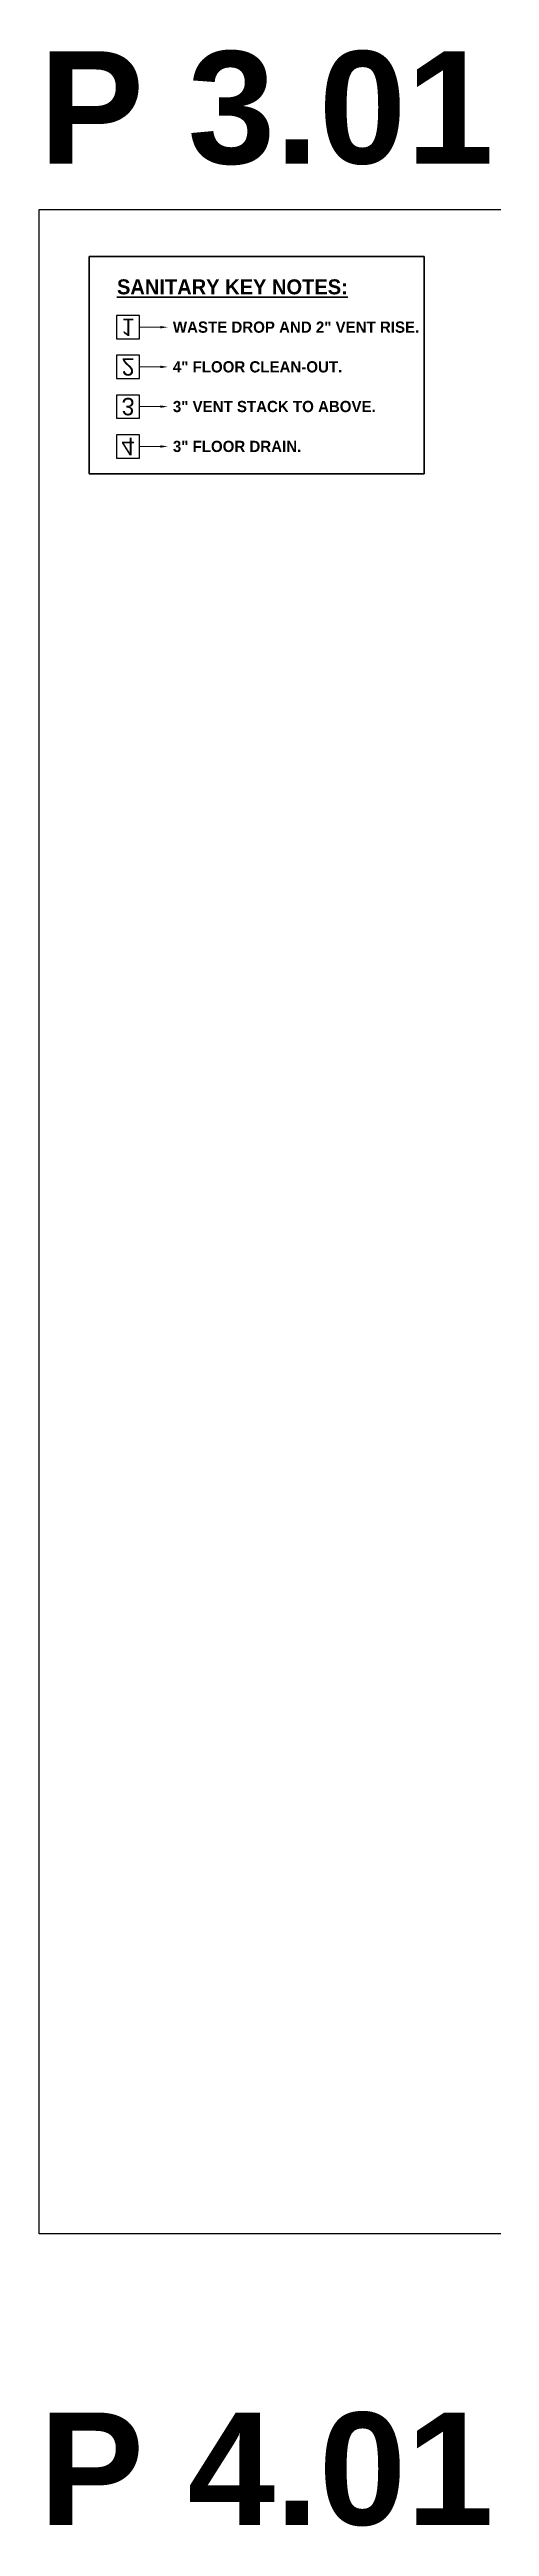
# Model space of a CAD drawing. Header units: inches. Extents: x 2025 to 34930, y -6955 to 4650.
# Drawn here: x 9983 to 10218, y -3095 to -1772 of the extents above; entities that cross this region are included whole.
import ezdxf
from ezdxf import colors
from ezdxf.entities.mleader import LeaderData, LeaderLine
from ezdxf.enums import TextEntityAlignment as Align
from ezdxf.math import Vec2, Vec3

# ---------------------------------------------------------------- set-up
doc = ezdxf.new("R2010")
doc.units = ezdxf.units.IN
doc.header["$MEASUREMENT"] = 0
doc.layers.get('DEFPOINTS').update_dxf_attribs({"color": 104})
for name, color, linetype, lineweight in [('P-DR-KEY NOTES', 7, 'Continuous', 18), ('P-DR-TEXT', 7, 'Continuous', 25), ('PDF-TEXT', 7, 'Continuous', 35)]:
    doc.layers.add(name, color=color, linetype=linetype, lineweight=lineweight)
doc.styles.add('BOO', font='GOTHIC.TTF', dxfattribs={"height": 6})
doc.styles.add('PDF Arial', font='arial.ttf')
doc.styles.get("Standard").update_dxf_attribs({"font": 'arial.ttf'})

msp = doc.modelspace()

# ---------------------------------------------------------------- texts
at = {"layer": 'DEFPOINTS', "char_height": 60, "attachment_point": 1, "style": 'PDF Arial'}
for s, insert in [('{\\fArial|b1|i0|c0|p34;P 3.01}', (9977.6, -1773.3)), ('{\\fArial|b1|i0|c0|p34;P 4.01}', (9977.6, -3034.4))]:
    msp.add_mtext(s, dxfattribs=dict(at, insert=insert))
at = {"layer": 'PDF-TEXT', "attachment_point": 4, "style": 'BOO'}
for s, insert, char_height, width in [('{\\fCentury Gothic|b1|i0|c0|p34;\\LSANITARY KEY NOTES:}', (10019.1, -1899.2), 8, 144.85), ('{\\fCentury Gothic|b1|i0|c0|p34;WASTE DROP AND 2" VENT RISE.}', (10048.9, -1920.7), 6, 124.738), ('{\\fCentury Gothic|b1|i0|c0|p34;4" FLOOR CLEAN-OUT.}', (10048.9, -1941.9), 6, 87.711), ('{\\fCentury Gothic|b1|i0|c0|p34;3" VENT STACK TO ABOVE.}', (10048.9, -1963.1), 6, 103.39), ('{\\fCentury Gothic|b1|i0|c0|p34;3" FLOOR DRAIN.}', (10048.9, -1984.4), 6, 66.696)]:
    msp.add_mtext(s, dxfattribs=dict(at, insert=insert, char_height=char_height, width=width))

# ---------------------------------------------------------------- blocks, each defined once
blk = doc.blocks.new('Cf7961745')
at = {"color": 106, "transparency": 16777216}
blk.add_lwpolyline([(4, -4), (-4, -4), (-4, 4), (4, 4)], close=True, dxfattribs=at)
at = {"layer": 'P-DR-TEXT', "transparency": 16777216, "style": 'BOO'}
blk.add_attdef('?', text='', height=6, dxfattribs=at).set_placement((0, 0), align=Align.MIDDLE_CENTER)

# ---------------------------------------------------------------- linework, layer by layer
at = {"layer": 'DEFPOINTS'}
msp.add_lwpolyline([(9977.6, -1857.8), (11444.5, -1857.8), (11444.5, -2938.9), (9977.6, -2938.9)], close=True, dxfattribs=at)
at = {"layer": 'PDF-TEXT'}
for p, q in [((10004.3, -1882.9), (10182.8, -1882.9)), ((10004.3, -1999), (10004.3, -1882.9)), ((10182.8, -1882.9), (10182.8, -1999)), ((10182.8, -1999), (10004.3, -1999))]:
    msp.add_line(p, q, dxfattribs=at)

msp.set_redraw_order([(e.dxf.handle, doc.entitydb.next_handle()) for e in msp.query("TEXT MTEXT ATTDEF DIMENSION ARC_DIMENSION")])  # texts and dimensions are drawn at this point

# ---------------------------------------------------------------- leaders
at = {"layer": 'P-DR-KEY NOTES'}
ml = msp.add_multileader_block('Standard', dxfattribs=at)
ml.set_content('Cf7961745', color=256, scale=-1.546058)
ml.set_attribute('?', '1', width=0)
ml.set_leader_properties(color=45, linetype='ByLayer', lineweight=-1)
ml.build(insert=Vec2(0, 0))
ml.multileader.update_dxf_attribs({"dogleg_length": 0.1})
ctx = ml.context
ctx.base_point, ctx.char_height, ctx.landing_gap_size, ctx.plane_origin = Vec3(10018.9, -1920.7), 3.2, 0.533, Vec3(10057.1, -1905.3)
notes = []
notes.append((ctx, [(0, (1, 1, 0), (10035.3, -1920.7), (-1, 0), 4.06, [(0, [(10046.2, -1920.7)], 0, [])])]))
ctx.block.insert, ctx.block.rotation, ctx.block.scale = Vec3(10025, -1920.7), 3.141593, Vec3(-1.546058, 1.546058, 1.546058)
ml = msp.add_multileader_block('Standard', dxfattribs=at)
ml.set_content('Cf7961745', color=256, scale=-1.546058)
ml.set_attribute('?', '2', width=0)
ml.set_leader_properties(color=45, linetype='ByLayer', lineweight=-1)
ml.build(insert=Vec2(0, 0))
ml.multileader.update_dxf_attribs({"dogleg_length": 0.1})
ctx = ml.context
ctx.base_point, ctx.char_height, ctx.landing_gap_size, ctx.plane_origin = Vec3(10018.9, -1941.9), 3.2, 0.533, Vec3(10057.1, -1926.5)
notes.append((ctx, [(0, (1, 1, 0), (10035.3, -1941.9), (-1, 0), 4.06, [(0, [(10046.2, -1941.9)], 0, [])])]))
ctx.block.insert, ctx.block.rotation, ctx.block.scale = Vec3(10025, -1941.9), 3.141593, Vec3(-1.546058, 1.546058, 1.546058)
ml = msp.add_multileader_block('Standard', dxfattribs=at)
ml.set_content('Cf7961745', color=256, scale=-1.546058)
ml.set_attribute('?', '3', width=0)
ml.set_leader_properties(color=45, linetype='ByLayer', lineweight=-1)
ml.build(insert=Vec2(0, 0))
ml.multileader.update_dxf_attribs({"dogleg_length": 0.1})
ctx = ml.context
ctx.base_point, ctx.char_height, ctx.landing_gap_size, ctx.plane_origin = Vec3(10018.9, -1963.1), 3.2, 0.533, Vec3(10057.1, -1947.8)
notes.append((ctx, [(0, (1, 1, 0), (10035.3, -1963.1), (-1, 0), 4.06, [(0, [(10046.2, -1963.1)], 0, [])])]))
ctx.block.insert, ctx.block.rotation, ctx.block.scale = Vec3(10025, -1963.1), 3.141593, Vec3(-1.546058, 1.546058, 1.546058)
ml = msp.add_multileader_block('Standard', dxfattribs=at)
ml.set_content('Cf7961745', color=256, scale=-1.546058)
ml.set_attribute('?', '4', width=0)
ml.set_leader_properties(color=45, linetype='ByLayer', lineweight=-1)
ml.build(insert=Vec2(0, 0))
ml.multileader.update_dxf_attribs({"dogleg_length": 0.1})
ctx = ml.context
ctx.base_point, ctx.char_height, ctx.landing_gap_size, ctx.plane_origin = Vec3(10018.9, -1984.4), 3.2, 0.533, Vec3(10057.1, -1969)
notes.append((ctx, [(0, (1, 1, 0), (10035.3, -1984.4), (-1, 0), 4.06, [(0, [(10046.2, -1984.4)], 0, [])])]))
ctx.block.insert, ctx.block.rotation, ctx.block.scale = Vec3(10025, -1984.4), 3.141593, Vec3(-1.546058, 1.546058, 1.546058)
for ctx, leaders in notes:
    for number, flags, end, landing, length, lines in leaders:
        leader = LeaderData()
        leader.index, (leader.has_last_leader_line, leader.has_dogleg_vector, leader.attachment_direction) = number, flags
        leader.last_leader_point, leader.dogleg_vector, leader.dogleg_length = Vec3(end), Vec3(landing), length
        for number, points, colour, breaks in lines:
            line = LeaderLine()
            line.index, line.vertices, line.color, line.breaks = number, Vec3.list(points), colors.encode_raw_color(colour), breaks
            leader.lines.append(line)
        ctx.leaders.append(leader)

doc.saveas('drawing.dxf')
